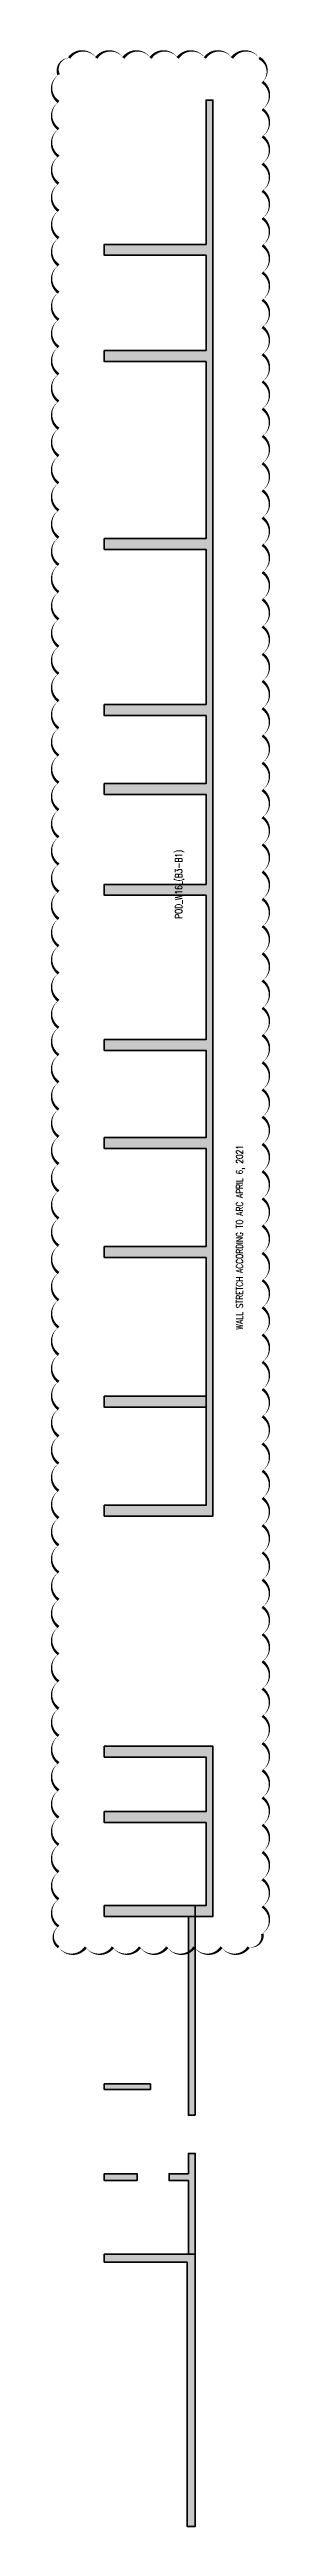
# Model space of a CAD drawing. Header units: millimetres. Extents: x -1592 to 219487, y -1099 to 92369.
# Drawn here: x -1592 to 6535, y 400 to 91356 of the extents above; entities that cross this region are included whole.
import ezdxf

# ---------------------------------------------------------------- set-up
doc = ezdxf.new("R2010")
doc.units = ezdxf.units.MM
doc.layers.get('Defpoints').update_dxf_attribs({"color": 151, "lineweight": 9})
doc.layers.add('NDC_S-REVC 210406', color=240, linetype='Continuous', lineweight=50, plot=False)
for name, color, linetype, lineweight in [('NDC_S_HATCH COLUMN AND WALL', 251, 'Continuous', 13), ('POD_Core wall_16(B3-B1)$0$NDC_S_HATCH COLUMN AND WALL', 251, 'Continuous', 13), ('POD_Core wall_16(B3-B1)$0$NDC_S_WALL', 6, 'Continuous', 35), ('Ramp wall 3(B3-B1)$0$NDC_S_WALL', 6, 'Continuous', 35)]:
    doc.layers.add(name, color=color, linetype=linetype, lineweight=lineweight)
doc.styles.add('POD_Core wall_16(B3-B1)$0$NDC_BAR 2', font='romans.shx', dxfattribs={"width": 0.8})
doc.styles.add('Ramp wall 4(B3-B1)$0$NDC_BAR 2', font='romans.shx', dxfattribs={"width": 0.8})

msp = doc.modelspace()

# ---------------------------------------------------------------- texts
at = {"layer": 'Defpoints', "style": 'POD_Core wall_16(B3-B1)$0$NDC_BAR 2', "width": 0.8}
msp.add_text('POD_W16_(B3-B1)', height=250, rotation=90, dxfattribs=at).set_placement((3264, 59434))
at = {"layer": 'NDC_S-REVC 210406', "style": 'Ramp wall 4(B3-B1)$0$NDC_BAR 2', "width": 0.8}
msp.add_text('WALL STRETCH ACCORDING TO ARC APRIL 6, 2021', height=250, rotation=90, dxfattribs=at).set_placement((5508, 44347))

# ---------------------------------------------------------------- hatches: boundary and pattern name
at = {"layer": 'NDC_S_HATCH COLUMN AND WALL', "ltscale": 200}
h = msp.add_hatch(color=256, dxfattribs=at)
h.dxf.hatch_style = 1
h.paths.add_polyline_path([(400, 22800), (3500, 22800), (3500, 15500), (3750, 15500), (3750, 23200), (400, 23200)])
h.paths.add_polyline_path([(400, 16450), (2100, 16450), (2100, 16650), (400, 16650)], flags=17)
h.paths.add_polyline_path([(1610, 13100), (1610, 13350), (400, 13350), (400, 13100)])
h.paths.add_polyline_path([(3500, 13350), (2790, 13350), (2790, 13100), (3500, 13100), (3500, 10400), (3750, 10400), (3750, 14100), (3500, 14100)])
h.paths.add_polyline_path([(3450, 10100), (3450, 400), (3750, 400), (3750, 10400), (3500, 10400), (400, 10400), (400, 10100)])
at = {"layer": 'POD_Core wall_16(B3-B1)$0$NDC_S_HATCH COLUMN AND WALL', "ltscale": 200}
h = msp.add_hatch(color=256, dxfattribs=at)
h.dxf.hatch_style = 1
h.paths.add_polyline_path([(400, 64000), (4150, 64000), (4150, 60700), (400, 60700), (400, 60300), (4150, 60300), (4150, 55000), (400, 55000), (400, 54600), (4150, 54600), (4150, 51400), (400, 51400), (400, 51000), (4150, 51000), (4150, 47400), (400, 47400), (400, 47000), (4150, 47000), (4150, 41900), (400, 41900), (400, 41500), (4150, 41500), (4150, 37900), (400, 37900), (400, 37500), (4400, 37500), (4400, 41900), (4400, 89500), (4150, 89500), (4150, 84200), (400, 84200), (400, 83800), (4150, 83800), (4150, 80300), (400, 80300), (400, 79900), (4150, 79900), (4150, 73400), (400, 73400), (400, 73000), (4150, 73000), (4150, 67300), (400, 67300), (400, 66900), (4150, 66900), (4150, 64400), (400, 64400)])
h = msp.add_hatch(color=256, dxfattribs=at)
h.dxf.hatch_style = 1
h.paths.add_polyline_path([(400, 29050), (4400, 29050), (4400, 22800), (400, 22800), (400, 23200), (4150, 23200), (4150, 26250), (400, 26250), (400, 26650), (4150, 26650), (4150, 28650), (400, 28650)])

# ---------------------------------------------------------------- linework, layer by layer
at = {"layer": 'NDC_S-REVC 210406'}
msp.add_lwpolyline([(-1282, 21672, 0, 100, 0.520567), (-282, 21672, 0, 100, 0.520567), (718, 21672, 0, 100, 0.520567), (1718, 21672, 0, 100, 0.520567), (2718, 21672, 0, 100, 0.520567), (3718, 21672, 0, 100, 0.520567), (4718, 21672, 0, 100, 0.520567), (5718, 21672, 0, 100, 0.520567), (6225, 22165, 0, 100, 0.520567), (6225, 23165, 0, 100, 0.520567), (6225, 24165, 0, 100, 0.520567), (6225, 25165, 0, 100, 0.520567), (6225, 26165, 0, 100, 0.520567), (6225, 27165, 0, 100, 0.520567), (6225, 28165, 0, 100, 0.520567), (6225, 29165, 0, 100, 0.520567), (6225, 30165, 0, 100, 0.520567), (6225, 31165, 0, 100, 0.520567), (6225, 32165, 0, 100, 0.520567), (6225, 33165, 0, 100, 0.520567), (6225, 34165, 0, 100, 0.520567), (6225, 35165, 0, 100, 0.520567), (6225, 36165, 0, 100, 0.520567), (6225, 37165, 0, 100, 0.520567), (6225, 38165, 0, 100, 0.520567), (6225, 39165, 0, 100, 0.520567), (6225, 40165, 0, 100, 0.520567), (6225, 41165, 0, 100, 0.520567), (6225, 42165, 0, 100, 0.520567), (6225, 43165, 0, 100, 0.520567), (6225, 44165, 0, 100, 0.520567), (6225, 45165, 0, 100, 0.520567), (6225, 46165, 0, 100, 0.520567), (6225, 47165, 0, 100, 0.520567), (6225, 48165, 0, 100, 0.520567), (6225, 49165, 0, 100, 0.520567), (6225, 50165, 0, 100, 0.520567), (6225, 51165, 0, 100, 0.520567), (6225, 52165, 0, 100, 0.520567), (6225, 53165, 0, 100, 0.520567), (6225, 54165, 0, 100, 0.520567), (6225, 55165, 0, 100, 0.520567), (6225, 56165, 0, 100, 0.520567), (6225, 57165, 0, 100, 0.520567), (6225, 58165, 0, 100, 0.520567), (6225, 59165, 0, 100, 0.520567), (6225, 60165, 0, 100, 0.520567), (6225, 61165, 0, 100, 0.520567), (6225, 62165, 0, 100, 0.520567), (6225, 63165, 0, 100, 0.520567), (6225, 64165, 0, 100, 0.520567), (6225, 65165, 0, 100, 0.520567), (6225, 66165, 0, 100, 0.520567), (6225, 67165, 0, 100, 0.520567), (6225, 68165, 0, 100, 0.520567), (6225, 69165, 0, 100, 0.520567), (6225, 70165, 0, 100, 0.520567), (6225, 71165, 0, 100, 0.520567), (6225, 72165, 0, 100, 0.520567), (6225, 73165, 0, 100, 0.520567), (6225, 74165, 0, 100, 0.520567), (6225, 75165, 0, 100, 0.520567), (6225, 76165, 0, 100, 0.520567), (6225, 77165, 0, 100, 0.520567), (6225, 78165, 0, 100, 0.520567), (6225, 79165, 0, 100, 0.520567), (6225, 80165, 0, 100, 0.520567), (6225, 81165, 0, 100, 0.520567), (6225, 82165, 0, 100, 0.520567), (6225, 83165, 0, 100, 0.520567), (6225, 84165, 0, 100, 0.520567), (6225, 85165, 0, 100, 0.520567), (6225, 86165, 0, 100, 0.520567), (6225, 87165, 0, 100, 0.520567), (6225, 88165, 0, 100, 0.520567), (6225, 89165, 0, 100, 0.520567), (6225, 90165, 0, 100, 0.520567), (6105, 91046, 0, 100, 0.520567), (5105, 91046, 0, 100, 0.520567), (4105, 91046, 0, 100, 0.520567), (3105, 91046, 0, 100, 0.520567), (2105, 91046, 0, 100, 0.520567), (1105, 91046, 0, 100, 0.520567), (105, 91046, 0, 100, 0.520567), (-895, 91046, 0, 100, 0.520567), (-1282, 90432, 0, 100, 0.520567), (-1282, 89432, 0, 100, 0.520567), (-1282, 88432, 0, 100, 0.520567), (-1282, 87432, 0, 100, 0.520567), (-1282, 86432, 0, 100, 0.520567), (-1282, 85432, 0, 100, 0.520567), (-1282, 84432, 0, 100, 0.520567), (-1282, 83432, 0, 100, 0.520567), (-1282, 82432, 0, 100, 0.520567), (-1282, 81432, 0, 100, 0.520567), (-1282, 80432, 0, 100, 0.520567), (-1282, 79432, 0, 100, 0.520567), (-1282, 78432, 0, 100, 0.520567), (-1282, 77432, 0, 100, 0.520567), (-1282, 76432, 0, 100, 0.520567), (-1282, 75432, 0, 100, 0.520567), (-1282, 74432, 0, 100, 0.520567), (-1282, 73432, 0, 100, 0.520567), (-1282, 72432, 0, 100, 0.520567), (-1282, 71432, 0, 100, 0.520567), (-1282, 70432, 0, 100, 0.520567), (-1282, 69432, 0, 100, 0.520567), (-1282, 68432, 0, 100, 0.520567), (-1282, 67432, 0, 100, 0.520567), (-1282, 66432, 0, 100, 0.520567), (-1282, 65432, 0, 100, 0.520567), (-1282, 64432, 0, 100, 0.520567), (-1282, 63432, 0, 100, 0.520567), (-1282, 62432, 0, 100, 0.520567), (-1282, 61432, 0, 100, 0.520567), (-1282, 60432, 0, 100, 0.520567), (-1282, 59432, 0, 100, 0.520567), (-1282, 58432, 0, 100, 0.520567), (-1282, 57432, 0, 100, 0.520567), (-1282, 56432, 0, 100, 0.520567), (-1282, 55432, 0, 100, 0.520567), (-1282, 54432, 0, 100, 0.520567), (-1282, 53432, 0, 100, 0.520567), (-1282, 52432, 0, 100, 0.520567), (-1282, 51432, 0, 100, 0.520567), (-1282, 50432, 0, 100, 0.520567), (-1282, 49432, 0, 100, 0.520567), (-1282, 48432, 0, 100, 0.520567), (-1282, 47432, 0, 100, 0.520567), (-1282, 46432, 0, 100, 0.520567), (-1282, 45432, 0, 100, 0.520567), (-1282, 44432, 0, 100, 0.520567), (-1282, 43432, 0, 100, 0.520567), (-1282, 42432, 0, 100, 0.520567), (-1282, 41432, 0, 100, 0.520567), (-1282, 40432, 0, 100, 0.520567), (-1282, 39432, 0, 100, 0.520567), (-1282, 38432, 0, 100, 0.520567), (-1282, 37432, 0, 100, 0.520567), (-1282, 36432, 0, 100, 0.520567), (-1282, 35432, 0, 100, 0.520567), (-1282, 34432, 0, 100, 0.520567), (-1282, 33432, 0, 100, 0.520567), (-1282, 32432, 0, 100, 0.520567), (-1282, 31432, 0, 100, 0.520567), (-1282, 30432, 0, 100, 0.520567), (-1282, 29432, 0, 100, 0.520567), (-1282, 28432, 0, 100, 0.520567), (-1282, 27432, 0, 100, 0.520567), (-1282, 26432, 0, 100, 0.520567), (-1282, 25432, 0, 100, 0.520567), (-1282, 24432, 0, 100, 0.520567), (-1282, 23432, 0, 100, 0.520567), (-1282, 22432, 0, 100, 0.520567)], format="xyseb", close=True, dxfattribs=at)
at = {"layer": 'POD_Core wall_16(B3-B1)$0$NDC_S_WALL', "ltscale": 200}
for points in [[(4400, 41900), (4400, 37500), (400, 37500), (400, 37900), (4150, 37900), (4150, 47000), (400, 47000), (400, 47400), (4150, 47400), (4150, 51000), (400, 51000), (400, 51400), (4150, 51400), (4150, 54600), (400, 54600), (400, 55000), (4150, 55000), (4150, 60300), (400, 60300), (400, 60700), (4150, 60700), (4150, 64000), (400, 64000), (400, 64400), (4150, 64400), (4150, 66900), (400, 66900), (400, 67300), (4150, 67300), (4150, 73000), (400, 73000), (400, 73400), (4150, 73400), (4150, 79900), (400, 79900), (400, 80300), (4150, 80300), (4150, 83800), (400, 83800), (400, 84200), (4150, 84200), (4150, 89500), (4400, 89500), (4400, 41900)], [(4150, 47000), (400, 47000), (400, 47400), (4150, 47400)], [(4150, 41500), (400, 41500), (400, 41900), (4150, 41900)]]:
    msp.add_lwpolyline(points, dxfattribs=at)
at = {"layer": 'Ramp wall 3(B3-B1)$0$NDC_S_WALL', "ltscale": 200}
for points in [[(400, 29050), (4400, 29050), (4400, 22800), (400, 22800), (400, 23200), (4150, 23200), (4150, 26250), (400, 26250), (400, 26650), (4150, 26650), (4150, 28650), (400, 28650)], [(3750, 15500), (3750, 23200), (400, 23200), (400, 22800), (3500, 22800), (3500, 15500)], [(2100, 16650), (400, 16650), (400, 16450), (2100, 16450)]]:
    msp.add_lwpolyline(points, close=True, dxfattribs=at)
for points in [[(3750, 10400), (3750, 14100), (3500, 14100), (3500, 13350), (2790, 13350), (2790, 13100), (3500, 13100), (3500, 10400)], [(1610, 13100), (1610, 13350), (400, 13350), (400, 13100), (1610, 13100)], [(400, 10100), (3450, 10100), (3450, 400), (3750, 400), (3750, 10400), (3500, 10400), (400, 10400), (400, 10100)]]:
    msp.add_lwpolyline(points, dxfattribs=at)

msp.set_redraw_order([(e.dxf.handle, doc.entitydb.next_handle()) for e in msp.query("TEXT MTEXT ATTDEF DIMENSION ARC_DIMENSION")])  # texts and dimensions are drawn at this point

doc.saveas('drawing.dxf')
